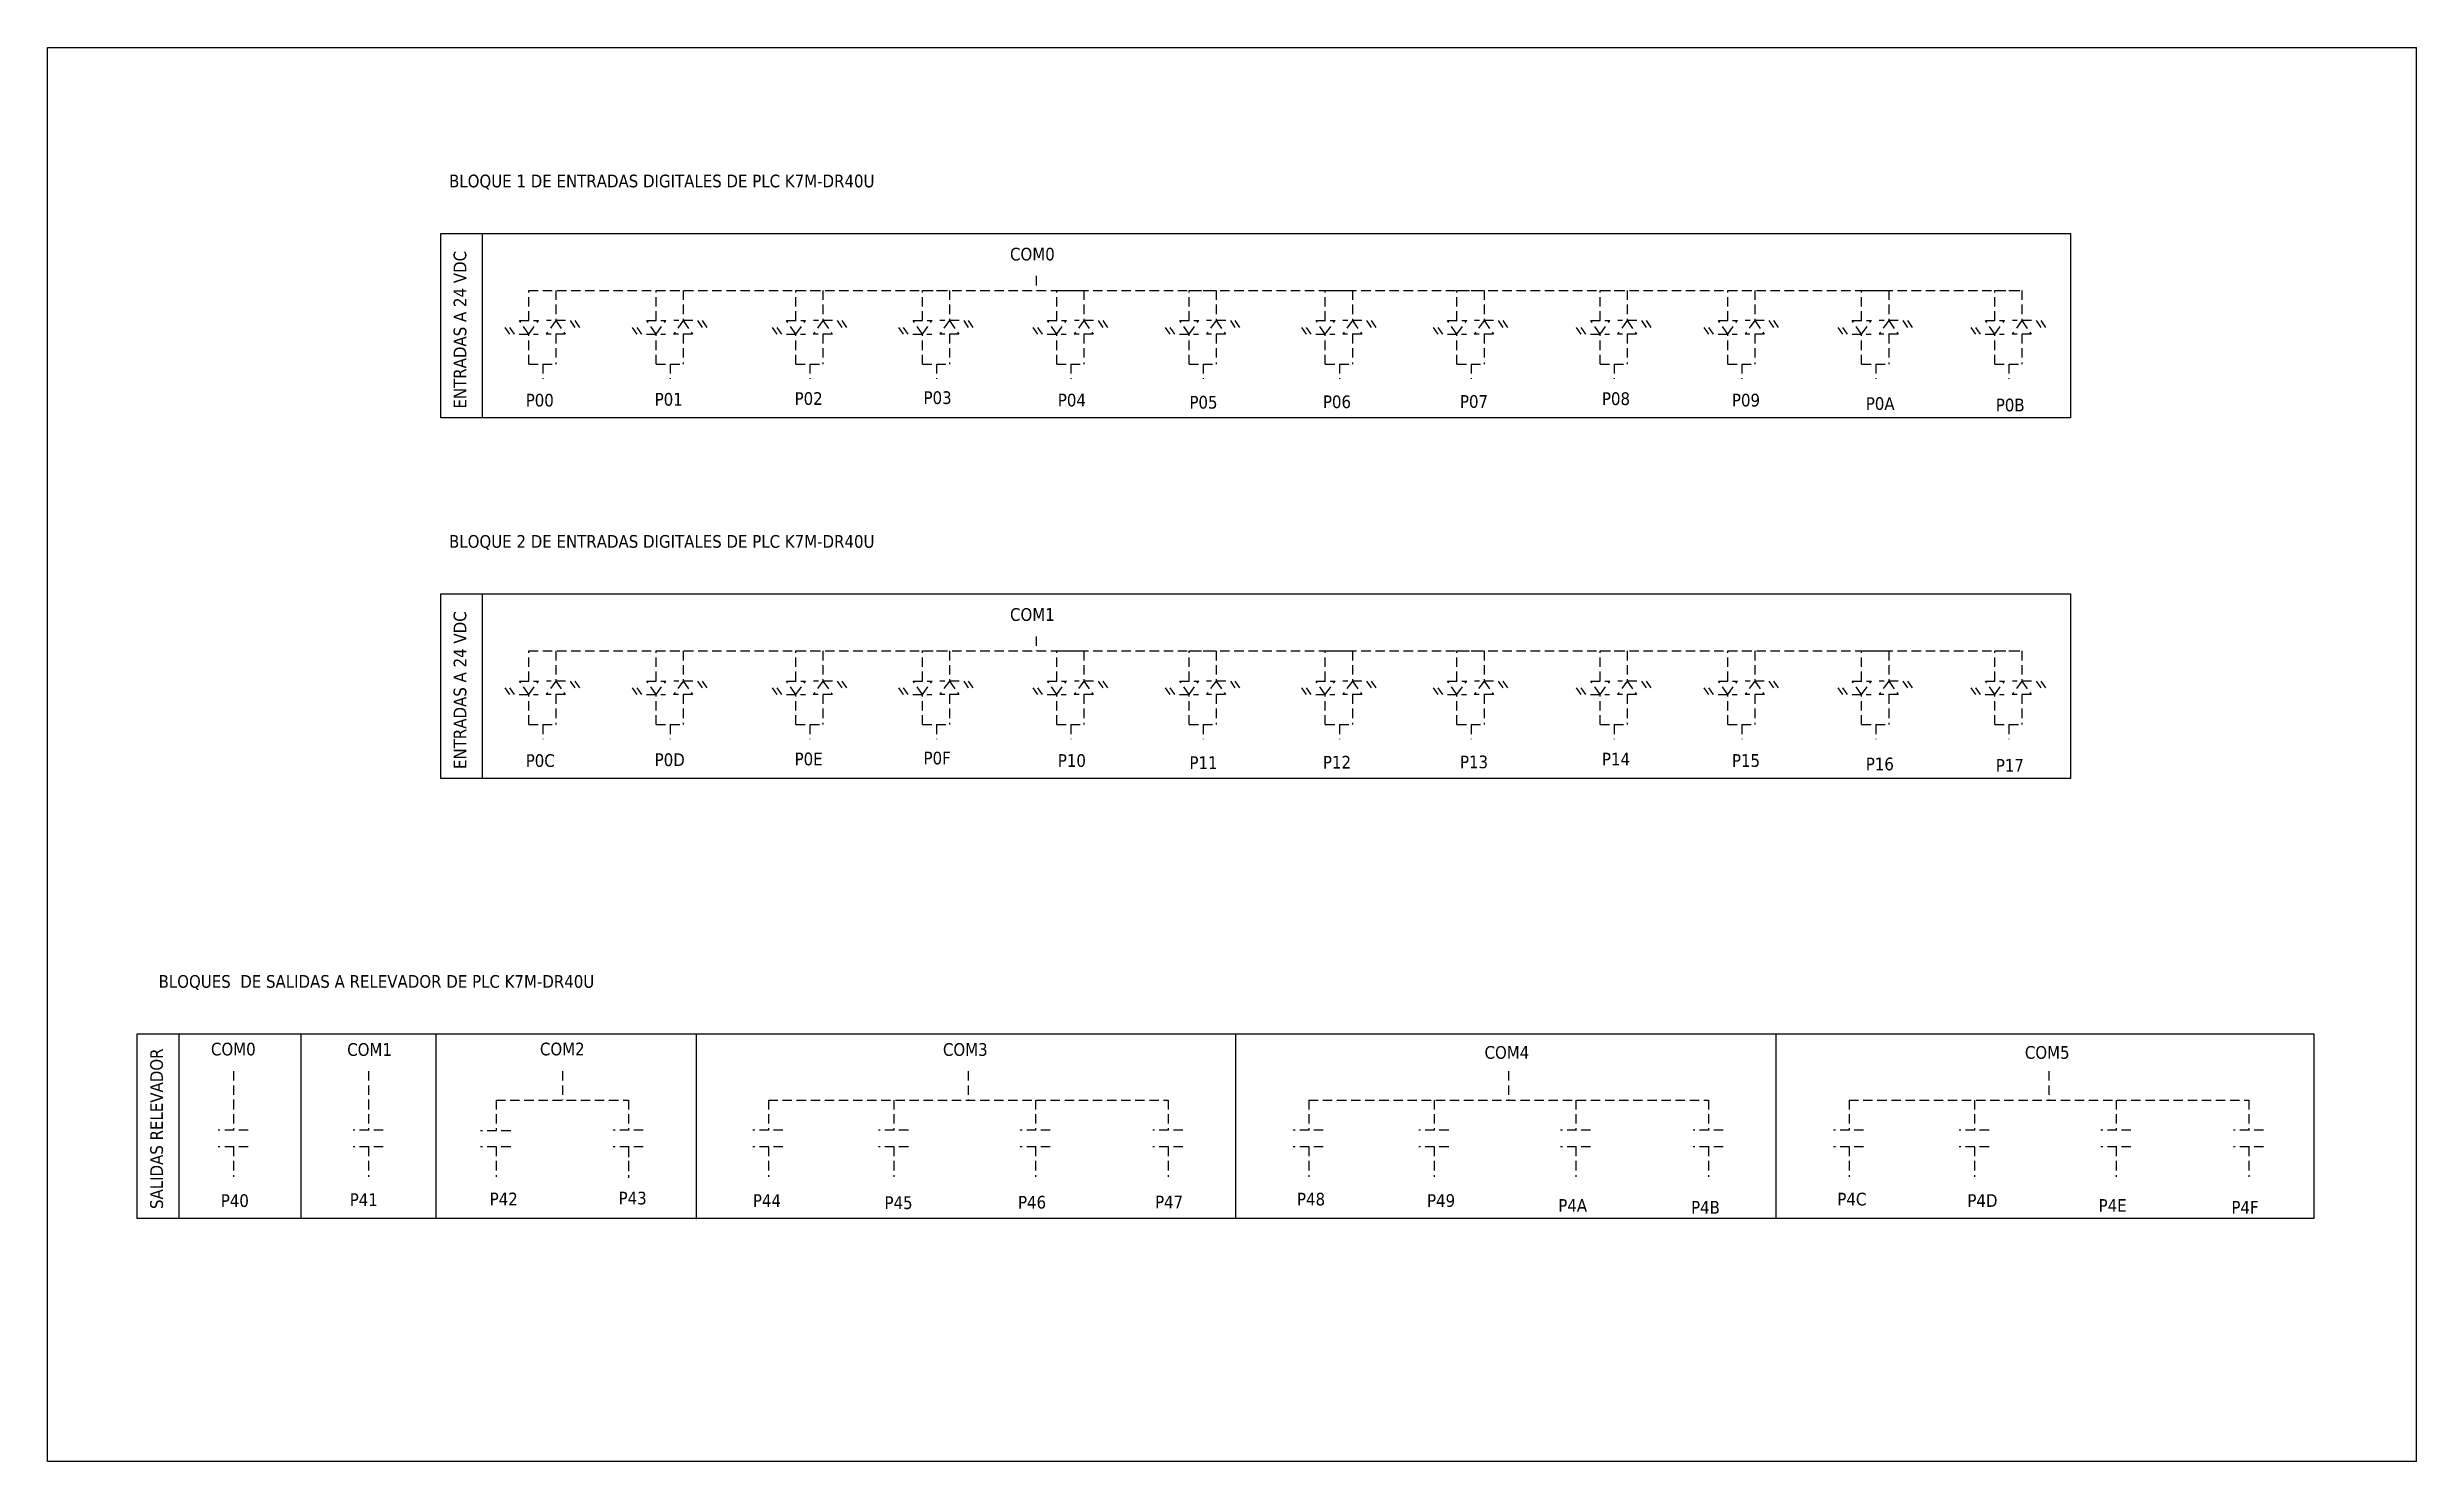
# Model space of a CAD drawing. Header units: millimetres. Extents: x 608 to 3138, y 804 to 1552.
# Drawn here: x 1199 to 1759, y 804 to 1138 of the extents above; entities that cross this region are included whole.
import ezdxf

# ---------------------------------------------------------------- set-up
doc = ezdxf.new("R2010")
doc.units = ezdxf.units.MM
doc.linetypes.add('LÍNEAS_OCULTAS2', pattern=[4.7625, 3.175, -1.5875])
doc.layers.add('Capa1', color=7, linetype='LÍNEAS_OCULTAS2')
doc.styles.add('Tahoma', font='tahoma.ttf')

msp = doc.modelspace()

# ---------------------------------------------------------------- texts
at = {"char_height": 3, "attachment_point": 1, "style": 'Tahoma'}
for s, insert, width in [('BLOQUE 1 DE ENTRADAS DIGITALES DE PLC K7M-DR40U', (1293.848, 1107.654), 116.2201), ('COM0', (1426.382, 1090.387), 15.27778), ('P00', (1311.964, 1055.892), 15.27778), ('P01', (1342.427, 1056.099), 15.27778), ('P02', (1375.49, 1056.277), 15.27778), ('P03', (1405.954, 1056.483), 15.27778), ('P04', (1437.679, 1055.905), 15.27778), ('P05', (1468.767, 1055.394), 15.27778), ('P06', (1500.308, 1055.508), 15.27778), ('P07', (1532.686, 1055.576), 15.27778), ('P08', (1566.226, 1056.24), 15.27778), ('P09', (1596.943, 1055.905), 15.27778), ('P0A', (1628.558, 1055.088), 15.27778), ('P0B', (1659.275, 1054.753), 15.27778), ('BLOQUE 2 DE ENTRADAS DIGITALES DE PLC K7M-DR40U', (1293.848, 1022.532), 116.2201), ('COM1', (1426.382, 1005.265), 15.27778), ('P0C', (1311.964, 970.77), 15.27778), ('P0D', (1342.427, 970.977), 15.27778), ('P0E', (1375.49, 971.155), 15.27778), ('P0F', (1405.954, 971.361), 15.27778), ('P10', (1437.679, 970.783), 15.27778), ('P11', (1468.767, 970.272), 15.27778), ('P12', (1500.308, 970.386), 15.27778), ('P13', (1532.686, 970.454), 15.27778), ('P14', (1566.226, 971.118), 15.27778), ('P15', (1596.943, 970.783), 15.27778), ('P16', (1628.558, 969.966), 15.27778), ('P17', (1659.275, 969.631), 15.27778), ('BLOQUES  DE SALIDAS A RELEVADOR DE PLC K7M-DR40U', (1225.228, 918.61), 116.2201), ('COM0', (1237.601, 902.631), 15.27778), ('COM1', (1269.792, 902.533), 15.27778), ('COM2', (1315.324, 902.65), 15.27778), ('COM3', (1410.528, 902.533), 15.27778), ('COM4', (1538.493, 901.843), 15.27778), ('COM5', (1666.149, 901.843), 15.27778), ('P40', (1239.922, 866.847), 15.27778), ('P41', (1270.385, 867.054), 15.27778), ('P42', (1303.448, 867.232), 15.27778), ('P43', (1333.912, 867.439), 15.27778), ('P44', (1365.637, 866.861), 15.27778), ('P45', (1396.725, 866.349), 15.27778), ('P46', (1428.266, 866.464), 15.27778), ('P47', (1460.644, 866.532), 15.27778), ('P48', (1494.183, 867.196), 15.27778), ('P49', (1524.901, 866.861), 15.27778), ('P4A', (1555.907, 865.694), 15.27778), ('P4B', (1587.278, 865.259), 15.27778), ('P4C', (1621.84, 867.196), 15.27778), ('P4D', (1652.557, 866.861), 15.27778), ('P4E', (1683.564, 865.694), 15.27778), ('P4F', (1714.935, 865.259), 15.27778)]:
    msp.add_mtext(s, dxfattribs=dict(at, insert=insert, width=width))
at = {"char_height": 3, "width": 53.74005, "attachment_point": 1, "rotation": 90, "style": 'Tahoma'}
for s, insert in [('ENTRADAS A 24 VDC', (1294.931, 1052.401)), ('ENTRADAS A 24 VDC', (1294.931, 967.279)), ('SALIDAS RELEVADOR', (1223.255, 863.357))]:
    msp.add_mtext(s, dxfattribs=dict(at, insert=insert))

# ---------------------------------------------------------------- linework, layer by layer
for p, q in [((1198.955, 803.703), (1198.955, 1137.703)), ((1198.955, 1137.703), (1758.698, 1137.703)), ((1758.698, 803.703), (1758.698, 1137.703)), ((1301.712, 1093.76), (1301.712, 1050.192)), ((1301.712, 1008.638), (1301.712, 965.07)), ((1230.037, 904.716), (1230.037, 861.148)), ((1258.943, 861.148), (1258.943, 904.716)), ((1290.824, 861.148), (1290.824, 904.716)), ((1352.274, 860.942), (1352.274, 904.51)), ((1479.745, 861.148), (1479.745, 904.716)), ((1607.401, 861.148), (1607.401, 904.716)), ((1758.698, 803.703), (1198.955, 803.703))]:
    msp.add_line(p, q)
for points in [[(1291.875, 1093.76), (1676.89, 1093.76), (1676.89, 1050.192), (1291.875, 1050.192)], [(1291.875, 1008.638), (1676.89, 1008.638), (1676.89, 965.07), (1291.875, 965.07)], [(1220.156, 904.716), (1734.391, 904.716), (1734.391, 861.148), (1220.156, 861.148)]]:
    msp.add_lwpolyline(points, close=True)
at = {"layer": 'Capa1', "ltscale": 0.7}
for p, q in [((1432.556, 1083.723), (1432.556, 1080.277)), ((1312.688, 1073.178), (1312.688, 1080.277)), ((1312.688, 1080.277), (1319.086, 1080.277)), ((1312.688, 1080.277), (1665.444, 1080.277)), ((1319.086, 1080.277), (1319.086, 1073.178)), ((1342.783, 1073.178), (1342.783, 1080.277)), ((1342.783, 1080.277), (1349.181, 1080.277)), ((1349.181, 1080.277), (1349.181, 1073.178)), ((1375.799, 1073.178), (1375.799, 1080.277)), ((1375.799, 1080.277), (1382.197, 1080.277)), ((1382.197, 1080.277), (1382.197, 1073.178)), ((1405.68, 1073.178), (1405.68, 1080.277)), ((1405.68, 1080.277), (1412.078, 1080.277)), ((1412.078, 1080.277), (1412.078, 1073.178)), ((1437.423, 1073.178), (1437.423, 1080.277)), ((1437.423, 1080.277), (1443.821, 1080.277)), ((1443.821, 1080.277), (1443.821, 1073.178)), ((1468.683, 1073.178), (1468.683, 1080.277)), ((1468.683, 1080.277), (1475.081, 1080.277)), ((1475.081, 1080.277), (1475.081, 1073.178)), ((1500.874, 1073.178), (1500.874, 1080.277)), ((1500.874, 1080.277), (1507.272, 1080.277)), ((1507.272, 1080.277), (1507.272, 1073.178)), ((1531.975, 1073.178), (1531.975, 1080.277)), ((1531.975, 1080.277), (1538.373, 1080.277)), ((1538.373, 1080.277), (1538.373, 1073.178)), ((1565.795, 1073.178), (1565.795, 1080.277)), ((1565.795, 1080.277), (1572.193, 1080.277)), ((1572.193, 1080.277), (1572.193, 1073.178)), ((1595.937, 1073.178), (1595.937, 1080.277)), ((1595.937, 1080.277), (1602.335, 1080.277)), ((1602.335, 1080.277), (1602.335, 1073.178)), ((1627.584, 1073.178), (1627.584, 1080.277)), ((1627.584, 1080.277), (1633.982, 1080.277)), ((1633.982, 1080.277), (1633.982, 1073.178)), ((1659.046, 1073.178), (1659.046, 1080.277)), ((1659.046, 1080.277), (1665.444, 1080.277)), ((1665.444, 1080.277), (1665.444, 1073.178)), ((1308.234, 1069.986), (1307.133, 1071.582)), ((1309.334, 1069.986), (1308.234, 1071.582)), ((1310.434, 1069.986), (1314.932, 1069.986)), ((1310.487, 1073.178), (1314.985, 1073.178)), ((1312.688, 1069.986), (1310.487, 1073.178)), ((1312.688, 1069.986), (1314.985, 1073.178)), ((1312.688, 1062.886), (1312.688, 1069.986)), ((1319.086, 1073.178), (1316.789, 1069.986)), ((1321.287, 1069.986), (1316.789, 1069.986)), ((1321.287, 1069.986), (1316.789, 1069.986)), ((1321.34, 1073.178), (1316.842, 1073.178)), ((1319.086, 1073.178), (1321.287, 1069.986)), ((1319.086, 1069.986), (1319.086, 1062.886)), ((1322.44, 1073.178), (1323.54, 1071.582)), ((1323.54, 1073.178), (1324.641, 1071.582)), ((1338.329, 1069.986), (1337.229, 1071.582)), ((1339.429, 1069.986), (1338.329, 1071.582)), ((1340.53, 1069.986), (1345.027, 1069.986)), ((1340.583, 1073.178), (1345.08, 1073.178)), ((1342.783, 1069.986), (1340.583, 1073.178)), ((1342.783, 1069.986), (1345.08, 1073.178)), ((1342.783, 1062.886), (1342.783, 1069.986)), ((1349.181, 1073.178), (1346.884, 1069.986)), ((1351.382, 1069.986), (1346.884, 1069.986)), ((1351.382, 1069.986), (1346.884, 1069.986)), ((1351.435, 1073.178), (1346.938, 1073.178)), ((1349.181, 1073.178), (1351.382, 1069.986)), ((1349.181, 1069.986), (1349.181, 1062.886)), ((1352.535, 1073.178), (1353.636, 1071.582)), ((1353.636, 1073.178), (1354.736, 1071.582)), ((1371.345, 1069.986), (1370.245, 1071.582)), ((1372.445, 1069.986), (1371.345, 1071.582)), ((1373.545, 1069.986), (1378.043, 1069.986)), ((1373.599, 1073.178), (1378.096, 1073.178)), ((1375.799, 1069.986), (1373.599, 1073.178)), ((1375.799, 1069.986), (1378.096, 1073.178)), ((1375.799, 1062.886), (1375.799, 1069.986)), ((1382.197, 1073.178), (1379.9, 1069.986)), ((1384.398, 1069.986), (1379.9, 1069.986)), ((1384.398, 1069.986), (1379.9, 1069.986)), ((1384.451, 1073.178), (1379.953, 1073.178)), ((1382.197, 1073.178), (1384.398, 1069.986)), ((1382.197, 1069.986), (1382.197, 1062.886)), ((1385.551, 1073.178), (1386.652, 1071.582)), ((1386.652, 1073.178), (1387.752, 1071.582)), ((1401.226, 1069.986), (1400.126, 1071.582)), ((1402.326, 1069.986), (1401.226, 1071.582)), ((1403.427, 1069.986), (1407.924, 1069.986)), ((1403.48, 1073.178), (1407.977, 1073.178)), ((1405.68, 1069.986), (1403.48, 1073.178)), ((1405.68, 1069.986), (1407.977, 1073.178)), ((1405.68, 1062.886), (1405.68, 1069.986)), ((1412.078, 1073.178), (1409.781, 1069.986)), ((1414.279, 1069.986), (1409.781, 1069.986)), ((1414.279, 1069.986), (1409.781, 1069.986)), ((1414.332, 1073.178), (1409.834, 1073.178)), ((1412.078, 1073.178), (1414.279, 1069.986)), ((1412.078, 1069.986), (1412.078, 1062.886)), ((1415.432, 1073.178), (1416.533, 1071.582)), ((1416.533, 1073.178), (1417.633, 1071.582)), ((1432.969, 1069.986), (1431.869, 1071.582)), ((1434.069, 1069.986), (1432.969, 1071.582)), ((1435.169, 1069.986), (1439.667, 1069.986)), ((1435.223, 1073.178), (1439.72, 1073.178)), ((1437.423, 1069.986), (1435.223, 1073.178)), ((1437.423, 1069.986), (1439.72, 1073.178)), ((1437.423, 1062.886), (1437.423, 1069.986)), ((1443.821, 1073.178), (1441.524, 1069.986)), ((1446.022, 1069.986), (1441.524, 1069.986)), ((1446.022, 1069.986), (1441.524, 1069.986)), ((1446.075, 1073.178), (1441.577, 1073.178)), ((1443.821, 1073.178), (1446.022, 1069.986)), ((1443.821, 1069.986), (1443.821, 1062.886)), ((1447.175, 1073.178), (1448.276, 1071.582)), ((1448.276, 1073.178), (1449.376, 1071.582)), ((1464.228, 1069.986), (1463.128, 1071.582)), ((1465.329, 1069.986), (1464.228, 1071.582)), ((1466.429, 1069.986), (1470.926, 1069.986)), ((1466.482, 1073.178), (1470.98, 1073.178)), ((1468.683, 1069.986), (1466.482, 1073.178)), ((1468.683, 1069.986), (1470.98, 1073.178)), ((1468.683, 1062.886), (1468.683, 1069.986)), ((1475.081, 1073.178), (1472.784, 1069.986)), ((1477.281, 1069.986), (1472.784, 1069.986)), ((1477.281, 1069.986), (1472.784, 1069.986)), ((1477.334, 1073.178), (1472.837, 1073.178)), ((1475.081, 1073.178), (1477.281, 1069.986)), ((1475.081, 1069.986), (1475.081, 1062.886)), ((1478.435, 1073.178), (1479.535, 1071.582)), ((1479.535, 1073.178), (1480.635, 1071.582)), ((1496.42, 1069.986), (1495.32, 1071.582)), ((1497.52, 1069.986), (1496.42, 1071.582)), ((1498.621, 1069.986), (1503.118, 1069.986)), ((1498.674, 1073.178), (1503.171, 1073.178)), ((1500.874, 1069.986), (1498.674, 1073.178)), ((1500.874, 1069.986), (1503.171, 1073.178)), ((1500.874, 1062.886), (1500.874, 1069.986)), ((1507.272, 1073.178), (1504.975, 1069.986)), ((1509.473, 1069.986), (1504.975, 1069.986)), ((1509.473, 1069.986), (1504.975, 1069.986)), ((1509.526, 1073.178), (1505.029, 1073.178)), ((1507.272, 1073.178), (1509.473, 1069.986)), ((1507.272, 1069.986), (1507.272, 1062.886)), ((1510.627, 1073.178), (1511.727, 1071.582)), ((1511.727, 1073.178), (1512.827, 1071.582)), ((1527.521, 1069.986), (1526.42, 1071.582)), ((1528.621, 1069.986), (1527.521, 1071.582)), ((1529.721, 1069.986), (1534.219, 1069.986)), ((1529.774, 1073.178), (1534.272, 1073.178)), ((1531.975, 1069.986), (1529.774, 1073.178)), ((1531.975, 1069.986), (1534.272, 1073.178)), ((1531.975, 1062.886), (1531.975, 1069.986)), ((1538.373, 1073.178), (1536.076, 1069.986)), ((1540.574, 1069.986), (1536.076, 1069.986)), ((1540.574, 1069.986), (1536.076, 1069.986)), ((1540.627, 1073.178), (1536.129, 1073.178)), ((1538.373, 1073.178), (1540.574, 1069.986)), ((1538.373, 1069.986), (1538.373, 1062.886)), ((1541.727, 1073.178), (1542.827, 1071.582)), ((1542.827, 1073.178), (1543.928, 1071.582)), ((1561.341, 1069.986), (1560.24, 1071.582)), ((1562.441, 1069.986), (1561.341, 1071.582)), ((1563.541, 1069.986), (1568.039, 1069.986)), ((1563.595, 1073.178), (1568.092, 1073.178)), ((1565.795, 1069.986), (1563.595, 1073.178)), ((1565.795, 1069.986), (1568.092, 1073.178)), ((1565.795, 1062.886), (1565.795, 1069.986)), ((1572.193, 1073.178), (1569.896, 1069.986)), ((1574.394, 1069.986), (1569.896, 1069.986)), ((1574.394, 1069.986), (1569.896, 1069.986)), ((1574.447, 1073.178), (1569.949, 1073.178)), ((1572.193, 1073.178), (1574.394, 1069.986)), ((1572.193, 1069.986), (1572.193, 1062.886)), ((1575.547, 1073.178), (1576.648, 1071.582)), ((1576.648, 1073.178), (1577.748, 1071.582)), ((1591.483, 1069.986), (1590.383, 1071.582)), ((1592.583, 1069.986), (1591.483, 1071.582)), ((1593.683, 1069.986), (1598.181, 1069.986)), ((1593.737, 1073.178), (1598.234, 1073.178)), ((1595.937, 1069.986), (1593.737, 1073.178)), ((1595.937, 1069.986), (1598.234, 1073.178)), ((1595.937, 1062.886), (1595.937, 1069.986)), ((1602.335, 1073.178), (1600.038, 1069.986)), ((1604.536, 1069.986), (1600.038, 1069.986)), ((1604.536, 1069.986), (1600.038, 1069.986)), ((1604.589, 1073.178), (1600.091, 1073.178)), ((1602.335, 1073.178), (1604.536, 1069.986)), ((1602.335, 1069.986), (1602.335, 1062.886)), ((1605.689, 1073.178), (1606.79, 1071.582)), ((1606.79, 1073.178), (1607.89, 1071.582)), ((1623.129, 1069.986), (1622.029, 1071.582)), ((1624.23, 1069.986), (1623.129, 1071.582)), ((1625.33, 1069.986), (1629.827, 1069.986)), ((1625.383, 1073.178), (1629.881, 1073.178)), ((1627.584, 1069.986), (1625.383, 1073.178)), ((1627.584, 1069.986), (1629.881, 1073.178)), ((1627.584, 1062.886), (1627.584, 1069.986)), ((1633.982, 1073.178), (1631.685, 1069.986)), ((1636.182, 1069.986), (1631.685, 1069.986)), ((1636.182, 1069.986), (1631.685, 1069.986)), ((1636.235, 1073.178), (1631.738, 1073.178)), ((1633.982, 1073.178), (1636.182, 1069.986)), ((1633.982, 1069.986), (1633.982, 1062.886)), ((1637.336, 1073.178), (1638.436, 1071.582)), ((1638.436, 1073.178), (1639.536, 1071.582)), ((1654.592, 1069.986), (1653.491, 1071.582)), ((1655.692, 1069.986), (1654.592, 1071.582)), ((1656.792, 1069.986), (1661.29, 1069.986)), ((1656.845, 1073.178), (1661.343, 1073.178)), ((1659.046, 1069.986), (1656.845, 1073.178)), ((1659.046, 1069.986), (1661.343, 1073.178)), ((1659.046, 1062.886), (1659.046, 1069.986)), ((1665.444, 1073.178), (1663.147, 1069.986)), ((1667.645, 1069.986), (1663.147, 1069.986)), ((1667.645, 1069.986), (1663.147, 1069.986)), ((1667.698, 1073.178), (1663.2, 1073.178)), ((1665.444, 1073.178), (1667.645, 1069.986)), ((1665.444, 1069.986), (1665.444, 1062.886)), ((1668.798, 1073.178), (1669.898, 1071.582)), ((1669.898, 1073.178), (1670.999, 1071.582)), ((1312.688, 1062.886), (1319.086, 1062.886)), ((1312.688, 1062.886), (1319.086, 1062.886)), ((1316.014, 1062.886), (1316.014, 1059.44)), ((1342.783, 1062.886), (1349.181, 1062.886)), ((1342.783, 1062.886), (1349.181, 1062.886)), ((1346.11, 1062.886), (1346.11, 1059.44)), ((1375.799, 1062.886), (1382.197, 1062.886)), ((1375.799, 1062.886), (1382.197, 1062.886)), ((1379.125, 1062.886), (1379.125, 1059.44)), ((1405.68, 1062.886), (1412.078, 1062.886)), ((1405.68, 1062.886), (1412.078, 1062.886)), ((1409.007, 1062.886), (1409.007, 1059.44)), ((1437.423, 1062.886), (1443.821, 1062.886)), ((1437.423, 1062.886), (1443.821, 1062.886)), ((1440.749, 1062.886), (1440.749, 1059.44)), ((1468.683, 1062.886), (1475.081, 1062.886)), ((1468.683, 1062.886), (1475.081, 1062.886)), ((1472.009, 1062.886), (1472.009, 1059.44)), ((1500.874, 1062.886), (1507.272, 1062.886)), ((1500.874, 1062.886), (1507.272, 1062.886)), ((1504.201, 1062.886), (1504.201, 1059.44)), ((1531.975, 1062.886), (1538.373, 1062.886)), ((1531.975, 1062.886), (1538.373, 1062.886)), ((1535.301, 1062.886), (1535.301, 1059.44)), ((1565.795, 1062.886), (1572.193, 1062.886)), ((1565.795, 1062.886), (1572.193, 1062.886)), ((1569.121, 1062.886), (1569.121, 1059.44)), ((1595.937, 1062.886), (1602.335, 1062.886)), ((1595.937, 1062.886), (1602.335, 1062.886)), ((1599.263, 1062.886), (1599.263, 1059.44)), ((1627.584, 1062.886), (1633.982, 1062.886)), ((1627.584, 1062.886), (1633.982, 1062.886)), ((1630.91, 1062.886), (1630.91, 1059.44)), ((1659.046, 1062.886), (1665.444, 1062.886)), ((1659.046, 1062.886), (1665.444, 1062.886)), ((1662.372, 1062.886), (1662.372, 1059.44)), ((1432.556, 998.601), (1432.556, 995.155)), ((1312.688, 988.056), (1312.688, 995.155)), ((1312.688, 995.155), (1319.086, 995.155)), ((1312.688, 995.155), (1665.444, 995.155)), ((1319.086, 995.155), (1319.086, 988.056)), ((1342.783, 988.056), (1342.783, 995.155)), ((1342.783, 995.155), (1349.181, 995.155)), ((1349.181, 995.155), (1349.181, 988.056)), ((1375.799, 988.056), (1375.799, 995.155)), ((1375.799, 995.155), (1382.197, 995.155)), ((1382.197, 995.155), (1382.197, 988.056)), ((1405.68, 988.056), (1405.68, 995.155)), ((1405.68, 995.155), (1412.078, 995.155)), ((1412.078, 995.155), (1412.078, 988.056)), ((1437.423, 988.056), (1437.423, 995.155)), ((1437.423, 995.155), (1443.821, 995.155)), ((1443.821, 995.155), (1443.821, 988.056)), ((1468.683, 988.056), (1468.683, 995.155)), ((1468.683, 995.155), (1475.081, 995.155)), ((1475.081, 995.155), (1475.081, 988.056)), ((1500.874, 988.056), (1500.874, 995.155)), ((1500.874, 995.155), (1507.272, 995.155)), ((1507.272, 995.155), (1507.272, 988.056)), ((1531.975, 988.056), (1531.975, 995.155)), ((1531.975, 995.155), (1538.373, 995.155)), ((1538.373, 995.155), (1538.373, 988.056)), ((1565.795, 988.056), (1565.795, 995.155)), ((1565.795, 995.155), (1572.193, 995.155)), ((1572.193, 995.155), (1572.193, 988.056)), ((1595.937, 988.056), (1595.937, 995.155)), ((1595.937, 995.155), (1602.335, 995.155)), ((1602.335, 995.155), (1602.335, 988.056)), ((1627.584, 988.056), (1627.584, 995.155)), ((1627.584, 995.155), (1633.982, 995.155)), ((1633.982, 995.155), (1633.982, 988.056)), ((1659.046, 988.056), (1659.046, 995.155)), ((1659.046, 995.155), (1665.444, 995.155)), ((1665.444, 995.155), (1665.444, 988.056)), ((1308.234, 984.864), (1307.133, 986.46)), ((1309.334, 984.864), (1308.234, 986.46)), ((1310.487, 988.056), (1314.985, 988.056)), ((1312.688, 984.864), (1310.487, 988.056)), ((1312.688, 984.864), (1314.985, 988.056)), ((1319.086, 988.056), (1316.789, 984.864)), ((1321.34, 988.056), (1316.842, 988.056)), ((1319.086, 988.056), (1321.287, 984.864)), ((1322.44, 988.056), (1323.54, 986.46)), ((1323.54, 988.056), (1324.641, 986.46)), ((1338.329, 984.864), (1337.229, 986.46)), ((1339.429, 984.864), (1338.329, 986.46)), ((1340.583, 988.056), (1345.08, 988.056)), ((1342.783, 984.864), (1340.583, 988.056)), ((1342.783, 984.864), (1345.08, 988.056)), ((1349.181, 988.056), (1346.884, 984.864)), ((1351.435, 988.056), (1346.938, 988.056)), ((1349.181, 988.056), (1351.382, 984.864)), ((1352.535, 988.056), (1353.636, 986.46)), ((1353.636, 988.056), (1354.736, 986.46)), ((1371.345, 984.864), (1370.245, 986.46)), ((1372.445, 984.864), (1371.345, 986.46)), ((1373.599, 988.056), (1378.096, 988.056)), ((1375.799, 984.864), (1373.599, 988.056)), ((1375.799, 984.864), (1378.096, 988.056)), ((1382.197, 988.056), (1379.9, 984.864)), ((1384.451, 988.056), (1379.953, 988.056)), ((1382.197, 988.056), (1384.398, 984.864)), ((1385.551, 988.056), (1386.652, 986.46)), ((1386.652, 988.056), (1387.752, 986.46)), ((1401.226, 984.864), (1400.126, 986.46)), ((1402.326, 984.864), (1401.226, 986.46)), ((1403.48, 988.056), (1407.977, 988.056)), ((1405.68, 984.864), (1403.48, 988.056)), ((1405.68, 984.864), (1407.977, 988.056)), ((1412.078, 988.056), (1409.781, 984.864)), ((1414.332, 988.056), (1409.834, 988.056)), ((1412.078, 988.056), (1414.279, 984.864)), ((1415.432, 988.056), (1416.533, 986.46)), ((1416.533, 988.056), (1417.633, 986.46)), ((1432.969, 984.864), (1431.869, 986.46)), ((1434.069, 984.864), (1432.969, 986.46)), ((1435.223, 988.056), (1439.72, 988.056)), ((1437.423, 984.864), (1435.223, 988.056)), ((1437.423, 984.864), (1439.72, 988.056)), ((1443.821, 988.056), (1441.524, 984.864)), ((1446.075, 988.056), (1441.577, 988.056)), ((1443.821, 988.056), (1446.022, 984.864)), ((1447.175, 988.056), (1448.276, 986.46)), ((1448.276, 988.056), (1449.376, 986.46)), ((1464.228, 984.864), (1463.128, 986.46)), ((1465.329, 984.864), (1464.228, 986.46)), ((1466.482, 988.056), (1470.98, 988.056)), ((1468.683, 984.864), (1466.482, 988.056)), ((1468.683, 984.864), (1470.98, 988.056)), ((1475.081, 988.056), (1472.784, 984.864)), ((1477.334, 988.056), (1472.837, 988.056)), ((1475.081, 988.056), (1477.281, 984.864)), ((1478.435, 988.056), (1479.535, 986.46)), ((1479.535, 988.056), (1480.635, 986.46)), ((1496.42, 984.864), (1495.32, 986.46)), ((1497.52, 984.864), (1496.42, 986.46)), ((1498.674, 988.056), (1503.171, 988.056)), ((1500.874, 984.864), (1498.674, 988.056)), ((1500.874, 984.864), (1503.171, 988.056)), ((1507.272, 988.056), (1504.975, 984.864)), ((1509.526, 988.056), (1505.029, 988.056)), ((1507.272, 988.056), (1509.473, 984.864)), ((1510.627, 988.056), (1511.727, 986.46)), ((1511.727, 988.056), (1512.827, 986.46)), ((1527.521, 984.864), (1526.42, 986.46)), ((1528.621, 984.864), (1527.521, 986.46)), ((1529.774, 988.056), (1534.272, 988.056)), ((1531.975, 984.864), (1529.774, 988.056)), ((1531.975, 984.864), (1534.272, 988.056)), ((1538.373, 988.056), (1536.076, 984.864)), ((1540.627, 988.056), (1536.129, 988.056)), ((1538.373, 988.056), (1540.574, 984.864)), ((1541.727, 988.056), (1542.827, 986.46)), ((1542.827, 988.056), (1543.928, 986.46)), ((1561.341, 984.864), (1560.24, 986.46)), ((1562.441, 984.864), (1561.341, 986.46)), ((1563.595, 988.056), (1568.092, 988.056)), ((1565.795, 984.864), (1563.595, 988.056)), ((1565.795, 984.864), (1568.092, 988.056)), ((1572.193, 988.056), (1569.896, 984.864)), ((1574.447, 988.056), (1569.949, 988.056)), ((1572.193, 988.056), (1574.394, 984.864)), ((1575.547, 988.056), (1576.648, 986.46)), ((1576.648, 988.056), (1577.748, 986.46)), ((1591.483, 984.864), (1590.383, 986.46)), ((1592.583, 984.864), (1591.483, 986.46)), ((1593.737, 988.056), (1598.234, 988.056)), ((1595.937, 984.864), (1593.737, 988.056)), ((1595.937, 984.864), (1598.234, 988.056)), ((1602.335, 988.056), (1600.038, 984.864)), ((1604.589, 988.056), (1600.091, 988.056)), ((1602.335, 988.056), (1604.536, 984.864)), ((1605.689, 988.056), (1606.79, 986.46)), ((1606.79, 988.056), (1607.89, 986.46)), ((1623.129, 984.864), (1622.029, 986.46)), ((1624.23, 984.864), (1623.129, 986.46)), ((1625.383, 988.056), (1629.881, 988.056)), ((1627.584, 984.864), (1625.383, 988.056)), ((1627.584, 984.864), (1629.881, 988.056)), ((1633.982, 988.056), (1631.685, 984.864)), ((1636.235, 988.056), (1631.738, 988.056)), ((1633.982, 988.056), (1636.182, 984.864)), ((1637.336, 988.056), (1638.436, 986.46)), ((1638.436, 988.056), (1639.536, 986.46)), ((1654.592, 984.864), (1653.491, 986.46)), ((1655.692, 984.864), (1654.592, 986.46)), ((1656.845, 988.056), (1661.343, 988.056)), ((1659.046, 984.864), (1656.845, 988.056)), ((1659.046, 984.864), (1661.343, 988.056)), ((1665.444, 988.056), (1663.147, 984.864)), ((1667.698, 988.056), (1663.2, 988.056)), ((1665.444, 988.056), (1667.645, 984.864)), ((1668.798, 988.056), (1669.898, 986.46)), ((1669.898, 988.056), (1670.999, 986.46)), ((1310.434, 984.864), (1314.932, 984.864)), ((1312.688, 977.764), (1312.688, 984.864)), ((1321.287, 984.864), (1316.789, 984.864)), ((1321.287, 984.864), (1316.789, 984.864)), ((1319.086, 984.864), (1319.086, 977.764)), ((1340.53, 984.864), (1345.027, 984.864)), ((1342.783, 977.764), (1342.783, 984.864)), ((1351.382, 984.864), (1346.884, 984.864)), ((1351.382, 984.864), (1346.884, 984.864)), ((1349.181, 984.864), (1349.181, 977.764)), ((1373.545, 984.864), (1378.043, 984.864)), ((1375.799, 977.764), (1375.799, 984.864)), ((1384.398, 984.864), (1379.9, 984.864)), ((1384.398, 984.864), (1379.9, 984.864)), ((1382.197, 984.864), (1382.197, 977.764)), ((1403.427, 984.864), (1407.924, 984.864)), ((1405.68, 977.764), (1405.68, 984.864)), ((1414.279, 984.864), (1409.781, 984.864)), ((1414.279, 984.864), (1409.781, 984.864)), ((1412.078, 984.864), (1412.078, 977.764)), ((1435.169, 984.864), (1439.667, 984.864)), ((1437.423, 977.764), (1437.423, 984.864)), ((1446.022, 984.864), (1441.524, 984.864)), ((1446.022, 984.864), (1441.524, 984.864)), ((1443.821, 984.864), (1443.821, 977.764)), ((1466.429, 984.864), (1470.926, 984.864)), ((1468.683, 977.764), (1468.683, 984.864)), ((1477.281, 984.864), (1472.784, 984.864)), ((1477.281, 984.864), (1472.784, 984.864)), ((1475.081, 984.864), (1475.081, 977.764)), ((1498.621, 984.864), (1503.118, 984.864)), ((1500.874, 977.764), (1500.874, 984.864)), ((1509.473, 984.864), (1504.975, 984.864)), ((1509.473, 984.864), (1504.975, 984.864)), ((1507.272, 984.864), (1507.272, 977.764)), ((1529.721, 984.864), (1534.219, 984.864)), ((1531.975, 977.764), (1531.975, 984.864)), ((1540.574, 984.864), (1536.076, 984.864)), ((1540.574, 984.864), (1536.076, 984.864)), ((1538.373, 984.864), (1538.373, 977.764)), ((1563.541, 984.864), (1568.039, 984.864)), ((1565.795, 977.764), (1565.795, 984.864)), ((1574.394, 984.864), (1569.896, 984.864)), ((1574.394, 984.864), (1569.896, 984.864)), ((1572.193, 984.864), (1572.193, 977.764)), ((1593.683, 984.864), (1598.181, 984.864)), ((1595.937, 977.764), (1595.937, 984.864)), ((1604.536, 984.864), (1600.038, 984.864)), ((1604.536, 984.864), (1600.038, 984.864)), ((1602.335, 984.864), (1602.335, 977.764)), ((1625.33, 984.864), (1629.827, 984.864)), ((1627.584, 977.764), (1627.584, 984.864)), ((1636.182, 984.864), (1631.685, 984.864)), ((1636.182, 984.864), (1631.685, 984.864)), ((1633.982, 984.864), (1633.982, 977.764)), ((1656.792, 984.864), (1661.29, 984.864)), ((1659.046, 977.764), (1659.046, 984.864)), ((1667.645, 984.864), (1663.147, 984.864)), ((1667.645, 984.864), (1663.147, 984.864)), ((1665.444, 984.864), (1665.444, 977.764)), ((1312.688, 977.764), (1319.086, 977.764)), ((1312.688, 977.764), (1319.086, 977.764)), ((1316.014, 977.764), (1316.014, 974.318)), ((1342.783, 977.764), (1349.181, 977.764)), ((1342.783, 977.764), (1349.181, 977.764)), ((1346.11, 977.764), (1346.11, 974.318)), ((1375.799, 977.764), (1382.197, 977.764)), ((1375.799, 977.764), (1382.197, 977.764)), ((1379.125, 977.764), (1379.125, 974.318)), ((1405.68, 977.764), (1412.078, 977.764)), ((1405.68, 977.764), (1412.078, 977.764)), ((1409.007, 977.764), (1409.007, 974.318)), ((1437.423, 977.764), (1443.821, 977.764)), ((1437.423, 977.764), (1443.821, 977.764)), ((1440.749, 977.764), (1440.749, 974.318)), ((1468.683, 977.764), (1475.081, 977.764)), ((1468.683, 977.764), (1475.081, 977.764)), ((1472.009, 977.764), (1472.009, 974.318)), ((1500.874, 977.764), (1507.272, 977.764)), ((1500.874, 977.764), (1507.272, 977.764)), ((1504.201, 977.764), (1504.201, 974.318)), ((1531.975, 977.764), (1538.373, 977.764)), ((1531.975, 977.764), (1538.373, 977.764)), ((1535.301, 977.764), (1535.301, 974.318)), ((1565.795, 977.764), (1572.193, 977.764)), ((1565.795, 977.764), (1572.193, 977.764)), ((1569.121, 977.764), (1569.121, 974.318)), ((1595.937, 977.764), (1602.335, 977.764)), ((1595.937, 977.764), (1602.335, 977.764)), ((1599.263, 977.764), (1599.263, 974.318)), ((1627.584, 977.764), (1633.982, 977.764)), ((1627.584, 977.764), (1633.982, 977.764)), ((1630.91, 977.764), (1630.91, 974.318)), ((1659.046, 977.764), (1665.444, 977.764)), ((1659.046, 977.764), (1665.444, 977.764)), ((1662.372, 977.764), (1662.372, 974.318)), ((1242.943, 895.901), (1242.943, 889.101)), ((1274.824, 895.901), (1274.824, 888.687)), ((1320.618, 895.901), (1320.618, 889.101)), ((1416.519, 895.901), (1416.519, 889.101)), ((1544.175, 895.901), (1544.175, 889.101)), ((1671.832, 895.901), (1671.832, 889.101)), ((1242.943, 889.101), (1242.943, 882.001)), ((1274.824, 889.101), (1274.824, 882.001)), ((1304.961, 889.101), (1336.274, 889.101)), ((1304.961, 889.101), (1304.961, 882.001)), ((1336.274, 889.101), (1336.274, 882.001)), ((1369.292, 889.101), (1463.745, 889.101)), ((1369.292, 889.101), (1369.292, 882.001)), ((1398.92, 889.101), (1398.92, 882.001)), ((1432.432, 889.101), (1432.432, 882.001)), ((1463.745, 889.101), (1463.745, 882.001)), ((1496.949, 889.101), (1591.401, 889.101)), ((1496.949, 889.101), (1496.949, 882.001)), ((1526.577, 889.101), (1526.577, 882.001)), ((1560.088, 889.101), (1560.088, 882.001)), ((1591.401, 889.101), (1591.401, 882.001)), ((1624.605, 889.101), (1719.058, 889.101)), ((1624.605, 889.101), (1624.605, 882.001)), ((1654.233, 889.101), (1654.233, 882.001)), ((1687.745, 889.101), (1687.745, 882.001)), ((1719.058, 889.101), (1719.058, 882.001)), ((1246.396, 882.001), (1239.296, 882.001)), ((1278.277, 882.001), (1271.177, 882.001)), ((1308.413, 881.796), (1301.314, 881.796)), ((1339.727, 882.001), (1332.627, 882.001)), ((1372.745, 882.001), (1365.645, 882.001)), ((1402.373, 882.001), (1395.273, 882.001)), ((1435.884, 882.001), (1428.785, 882.001)), ((1467.197, 882.001), (1460.098, 882.001)), ((1500.401, 882.001), (1493.302, 882.001)), ((1530.029, 882.001), (1522.93, 882.001)), ((1563.541, 882.001), (1556.441, 882.001)), ((1594.854, 882.001), (1587.755, 882.001)), ((1628.058, 882.001), (1620.958, 882.001)), ((1657.686, 882.001), (1650.586, 882.001)), ((1691.197, 882.001), (1684.098, 882.001)), ((1722.511, 882.001), (1715.411, 882.001)), ((1246.396, 878.042), (1239.296, 878.042)), ((1242.943, 878.042), (1242.943, 870.942)), ((1278.277, 878.042), (1271.177, 878.042)), ((1274.824, 878.042), (1274.824, 870.942)), ((1308.413, 878.042), (1301.314, 878.042)), ((1304.961, 878.042), (1304.961, 870.942)), ((1339.727, 878.042), (1332.627, 878.042)), ((1336.274, 878.042), (1336.274, 870.942)), ((1336.274, 877.836), (1336.274, 870.736)), ((1372.745, 878.042), (1365.645, 878.042)), ((1369.292, 878.042), (1369.292, 870.942)), ((1369.292, 878.042), (1369.292, 870.942)), ((1402.373, 878.042), (1395.273, 878.042)), ((1398.92, 878.042), (1398.92, 870.942)), ((1398.92, 878.042), (1398.92, 870.942)), ((1435.884, 878.042), (1428.785, 878.042)), ((1432.432, 878.042), (1432.432, 870.942)), ((1432.432, 878.042), (1432.432, 870.942)), ((1467.197, 878.042), (1460.098, 878.042)), ((1463.745, 878.042), (1463.745, 870.942)), ((1463.745, 878.042), (1463.745, 870.942)), ((1500.401, 878.042), (1493.302, 878.042)), ((1496.949, 878.042), (1496.949, 870.942)), ((1496.949, 878.042), (1496.949, 870.942)), ((1530.029, 878.042), (1522.93, 878.042)), ((1526.577, 878.042), (1526.577, 870.942)), ((1526.577, 878.042), (1526.577, 870.942)), ((1563.541, 878.042), (1556.441, 878.042)), ((1560.088, 878.042), (1560.088, 870.942)), ((1560.088, 878.042), (1560.088, 870.942)), ((1594.854, 878.042), (1587.755, 878.042)), ((1591.401, 878.042), (1591.401, 870.942)), ((1591.401, 878.042), (1591.401, 870.942)), ((1628.058, 878.042), (1620.958, 878.042)), ((1624.605, 878.042), (1624.605, 870.942)), ((1624.605, 878.042), (1624.605, 870.942)), ((1657.686, 878.042), (1650.586, 878.042)), ((1654.233, 878.042), (1654.233, 870.942)), ((1654.233, 878.042), (1654.233, 870.942)), ((1691.197, 878.042), (1684.098, 878.042)), ((1687.745, 878.042), (1687.745, 870.942)), ((1687.745, 878.042), (1687.745, 870.942)), ((1722.511, 878.042), (1715.411, 878.042)), ((1719.058, 878.042), (1719.058, 870.942)), ((1719.058, 878.042), (1719.058, 870.942))]:
    msp.add_line(p, q, dxfattribs=at)

msp.set_redraw_order([(e.dxf.handle, doc.entitydb.next_handle()) for e in msp.query("TEXT MTEXT ATTDEF DIMENSION ARC_DIMENSION")])  # texts and dimensions are drawn at this point

doc.saveas('drawing.dxf')
